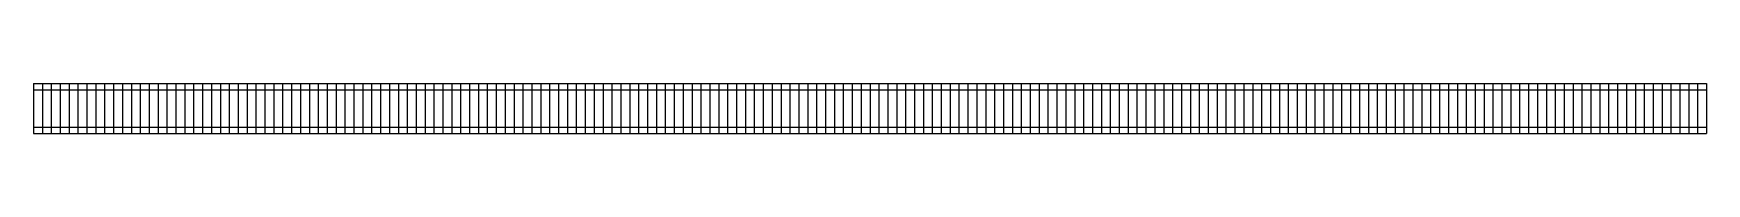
# Model space of a CAD drawing. Extents: x -821772 to -21949, y 506164 to 1049594.
# Drawn here: x -615216 to -601866, y 916329 to 916729 of the extents above; entities that cross this region are included whole.
import ezdxf

# ---------------------------------------------------------------- set-up
doc = ezdxf.new("R2010")
doc.units = 0
doc.header["$LTSCALE"] = 1000
doc.header["$MEASUREMENT"] = 0
doc.linetypes.add('DASH', pattern=[0.35, 0.25, -0.1])
doc.layers.add('A-CURTAIN', color=134, linetype='Continuous')

# ---------------------------------------------------------------- blocks, each defined once
blk = doc.blocks.new('$LinePat$饰面砖')
at = {"color": 0}
for p, q in [((0, 0), (70, 0)), ((0, 0), (0, -100)), ((17.5, 0), (17.5, -100)), ((35, 0), (35, -100)), ((52.5, 0), (52.5, -100)), ((70, 0), (70, -100)), ((0, -100), (70, -100))]:
    blk.add_line(p, q, dxfattribs=at)
at = {"color": 0, "linetype": 'DASH'}
for p, q in [((0, -12.5), (70, -12.5)), ((0, -87.5), (70, -87.5))]:
    blk.add_line(p, q, dxfattribs=at)

msp = doc.modelspace()

# ---------------------------------------------------------------- block references
at = {"layer": 'A-CURTAIN', "xscale": 4.057750759928383, "yscale": 4, "zscale": 4.057750759928383, "rotation": 9.493035626510151e-11}
for p in [(-615215.9, 916729.1), (-614931.9, 916729.1), (-614647.8, 916729.1), (-614363.8, 916729.1), (-614079.8, 916729.1), (-613795.7, 916729.1), (-613511.7, 916729.1), (-613227.6, 916729.1), (-612943.6, 916729.1), (-612659.5, 916729.1), (-612375.5, 916729.1), (-612091.5, 916729.1), (-611807.4, 916729.1), (-611523.4, 916729.1), (-611239.3, 916729.1), (-610955.3, 916729.1), (-610671.2, 916729.1), (-610387.2, 916729.1), (-610103.2, 916729.1), (-609819.1, 916729.1), (-609535.1, 916729.1), (-609251, 916729.1), (-608967, 916729.1), (-608682.9, 916729.1), (-608398.9, 916729.1), (-608114.9, 916729.1), (-607830.8, 916729.1), (-607546.8, 916729.1), (-607262.7, 916729.1), (-606978.7, 916729.1), (-606694.6, 916729.1), (-606410.6, 916729.1), (-606126.6, 916729.1), (-605842.5, 916729.1), (-605558.5, 916729.1), (-605274.4, 916729.1), (-604990.4, 916729.1), (-604706.3, 916729.1), (-604422.3, 916729.1), (-604138.3, 916729.1), (-603854.2, 916729.1), (-603570.2, 916729.1), (-603286.1, 916729.1), (-603002.1, 916729.1), (-602718.1, 916729.1), (-602434, 916729.1), (-602150, 916729.1)]:
    msp.add_blockref('$LinePat$饰面砖', p, dxfattribs=at)

doc.saveas('drawing.dxf')
